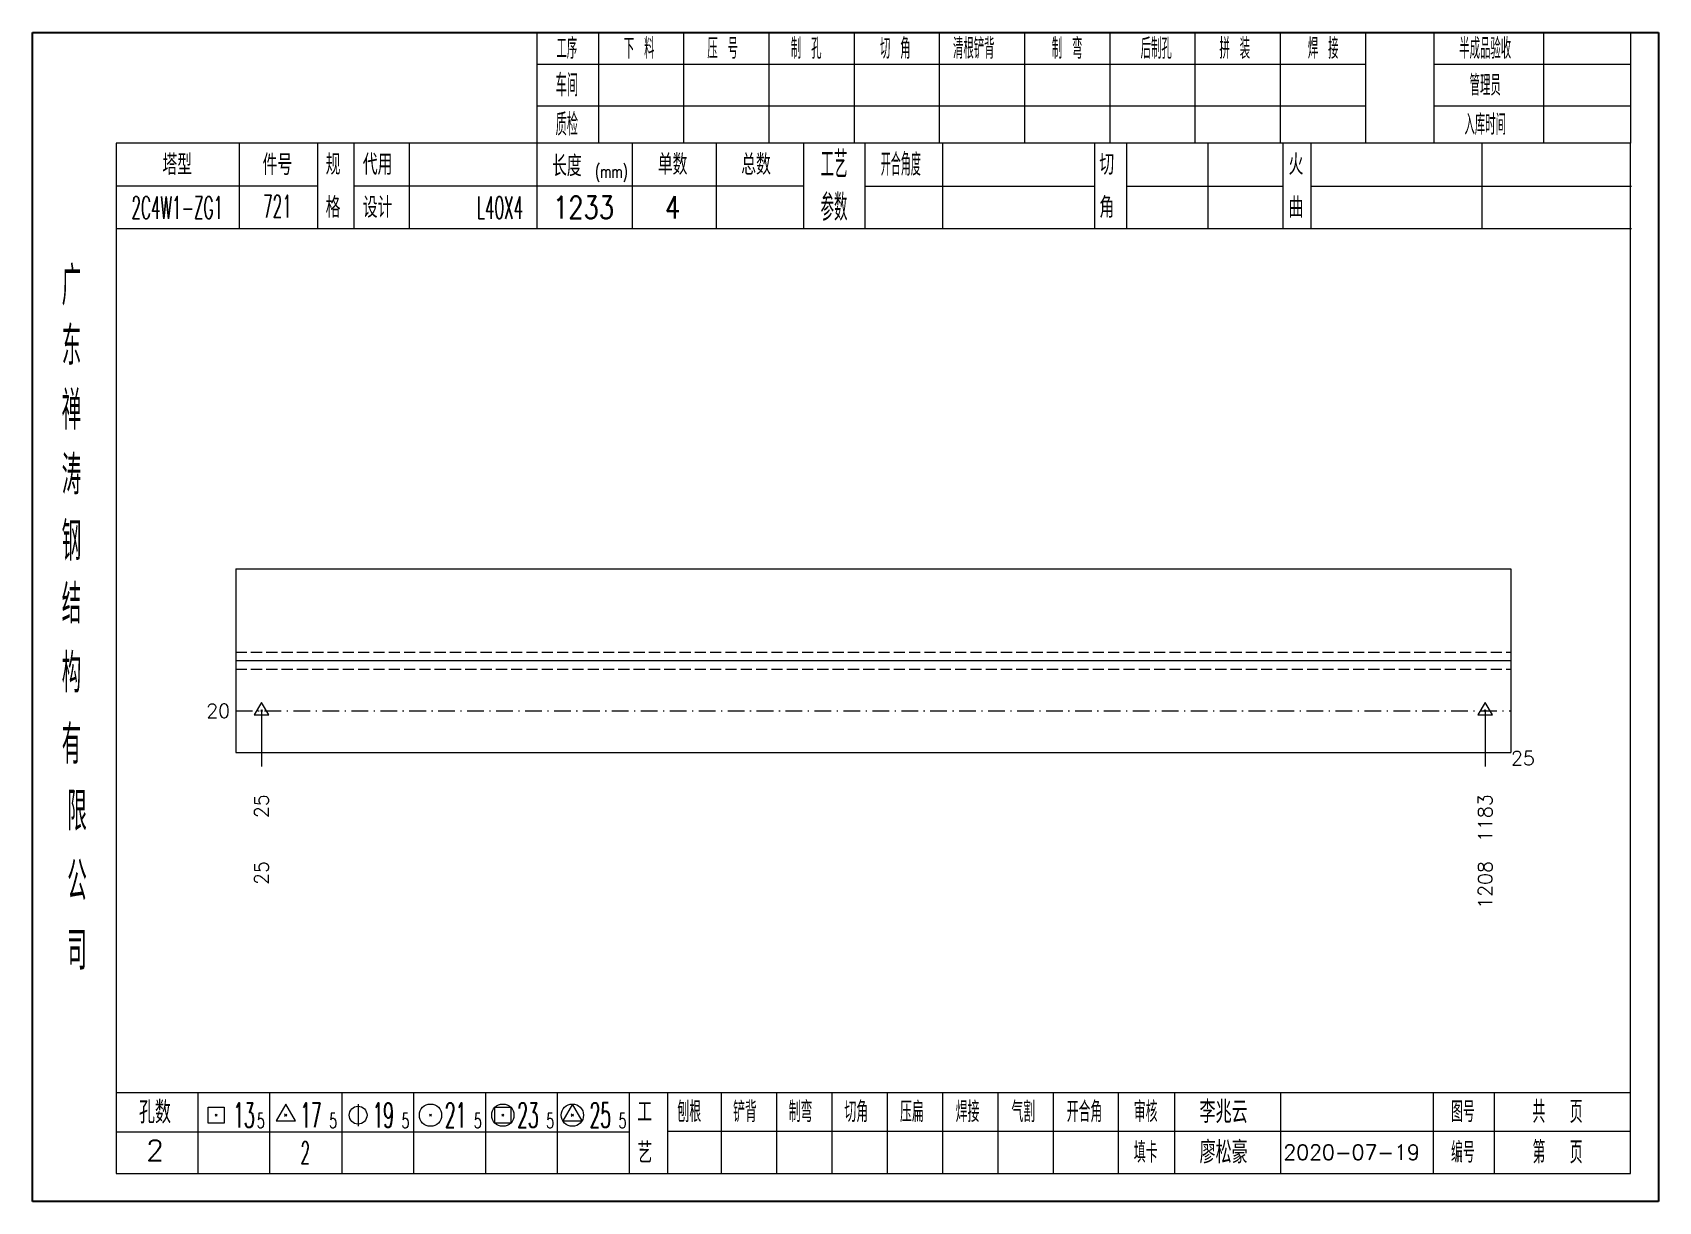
# Model space of a CAD drawing. Extents: x 154981 to 165753, y -86801 to -82885.
# Drawn here: x 162008.5 to 162300.6, y -83126.7 to -82916.7 of the extents above; entities that cross this region are included whole.
import ezdxf
from ezdxf.enums import TextEntityAlignment as Align

# ---------------------------------------------------------------- set-up
doc = ezdxf.new("R2010")
doc.units = 0
doc.header["$MEASUREMENT"] = 0
doc.linetypes.add('一点画线', pattern=[5.2, 3, -1, 0.2, -1])
doc.linetypes.add('虚线', pattern=[2.75, 2, -0.75])
doc.layers.get('0').update_dxf_attribs({"linetype": 'CONTINUOUS', "lineweight": 25})
for name, color, linetype, lineweight in [('1', 7, 'CONTINUOUS', 25), ('4', 7, 'CONTINUOUS', 25), ('5', 7, 'CONTINUOUS', 25)]:
    doc.layers.add(name, color=color, linetype=linetype, lineweight=lineweight)
doc.styles.get("Standard").update_dxf_attribs({"font": 'simplex.shx', "width": 0.7, "height": 3, "bigfont": 'gbhzfs.shx'})

msp = doc.modelspace()

# ---------------------------------------------------------------- texts
at = {"color": 7, "linetype": 'Continuous', "lineweight": 13}
msp.add_text('20', height=2.5, dxfattribs=at).set_placement((162043.95666, -83038.52383), align=Align.MIDDLE_RIGHT)
at = {"layer": '1', "color": 7, "linetype": 'Continuous', "lineweight": 13}
msp.add_text('25', height=2.5, dxfattribs=at).set_placement((162274.08666, -83047.02383), align=Align.MIDDLE_LEFT)
at = {"layer": '1', "color": 4, "linetype": 'Continuous', "lineweight": 9}
for s, p in [('25', (162049.60245, -83053.52383)), ('1183', (162269.44088, -83053.52383))]:
    msp.add_text(s, height=2.5, rotation=90, dxfattribs=at).set_placement(p, align=Align.MIDDLE_RIGHT)
at = {"layer": '1', "color": 7, "linetype": 'Continuous', "lineweight": 13}
for s, p in [('25', (162049.60245, -83065.52383)), ('1208', (162269.44088, -83065.52383))]:
    msp.add_text(s, height=2.5, rotation=90, dxfattribs=at).set_placement(p, align=Align.MIDDLE_RIGHT)
at = {"layer": '4', "color": 1, "linetype": 'Continuous', "lineweight": 25}
for s, height, width, p in [('工序', 3.7, 0.7, (162104.45666, -82919.56733)), ('下 料', 3.7, 0.7, (162117.45666, -82919.56733)), ('压 号', 3.7, 0.7, (162132.45666, -82919.56733)), ('制 孔', 3.7, 0.7, (162147.45666, -82919.56733)), ('切 角', 3.7, 0.7, (162163.45666, -82919.56733)), ('清根铲背 ', 3.7, 0.7, (162178.45666, -82919.56733)), (' 制 弯', 3.7, 0.7, (162193.45666, -82919.56733)), (' 后制孔', 3.7, 0.7, (162209.45666, -82919.56733)), ('拼 装', 3.7, 0.7, (162224.45666, -82919.56733)), (' 焊 接', 3.7, 0.7, (162239.45666, -82919.56733)), ('半成品验收', 3.7, 0.7, (162269.45666, -82919.56733)), ('车间', 4, 0.7, (162104.45666, -82926.16733)), ('管理员', 3.7, 0.7, (162269.45666, -82926.16733)), ('质检', 4, 0.7, (162104.45666, -82933.22733)), ('入库时间', 3.7, 0.7, (162269.45666, -82933.22733)), ('工艺', 4.8, 0.7, (162152.45666, -82940.40733)), ('开合角度', 4, 0.6, (162164.45666, -82940.40733)), ('(mm)', 2.24, 0.7, (162112.45666, -82941.66733)), ('2C4W1-ZG1', 4, 0.5, (162034.45666, -82948.14733)), ('721', 4, 0.5, (162052.45666, -82947.89733)), ('L40X4', 4, 0.5, (162092.45666, -82948.16733)), ('1233', 4, 0.8, (162107.45666, -82948.11733)), ('4', 4, 0.8, (162123.45666, -82948.11733)), ('参数', 4.8, 0.7, (162152.45666, -82948.11733)), ('广', 6.96, 0.7, (162015.45666, -82962.19733)), ('东', 6.96, 0.7, (162015.45666, -82972.98733)), ('禅', 6.96, 0.7, (162015.45666, -82984.57733)), ('涛', 6.96, 0.7, (162015.45666, -82996.17733)), ('钢', 6.96, 0.7, (162015.45666, -83008.06733)), ('结', 6.96, 0.7, (162015.45666, -83019.37733)), ('构', 6.96, 0.7, (162015.45666, -83031.75733)), ('有', 6.96, 0.7, (162015.45666, -83044.56733)), ('限', 6.96, 0.7, (162016.45666, -83056.56733)), ('公', 6.96, 0.7, (162016.45666, -83069.10733)), ('司', 6.96, 0.7, (162016.45666, -83081.58733)), ('13', 4.47, 0.5, (162046.45666, -83111.16733)), ('5', 2.68, 0.6, (162049.45666, -83112.16733)), ('17', 4.47, 0.5, (162058.45666, -83111.16733)), ('5', 2.68, 0.6, (162062.45666, -83112.16733)), ('19', 4.47, 0.5, (162071.45666, -83111.16733)), ('5', 2.68, 0.6, (162075.45666, -83112.16733)), ('21', 4.47, 0.5, (162084.45666, -83111.16733)), ('5', 2.68, 0.6, (162088.45666, -83112.16733)), ('23', 4.47, 0.5, (162097.45666, -83111.16733)), ('5', 2.68, 0.6, (162101.45666, -83112.16733)), ('25', 4.47, 0.5, (162110.45666, -83111.16733)), ('5', 2.68, 0.6, (162114.45666, -83112.16733)), ('刨根', 3.7, 0.8, (162126.45666, -83110.56733)), ('铲背', 3.7, 0.8, (162136.45666, -83110.56733)), ('制弯', 3.7, 0.8, (162146.45666, -83110.56733)), ('切角', 3.7, 0.8, (162156.45666, -83110.56733)), ('压扁', 3.7, 0.8, (162166.45666, -83110.56733)), ('焊接', 3.7, 0.8, (162176.45666, -83110.56733)), ('气割', 3.7, 0.8, (162186.45666, -83110.56733)), ('开合角', 3.7, 0.8, (162197.45666, -83110.56733)), ('审核', 3.7, 0.8, (162208.45666, -83110.56733)), ('图号', 3.7, 0.8, (162265.45666, -83110.56733)), ('共  页', 4, 0.8, (162282.45666, -83110.56733)), ('2', 4, 0.5, (162057.45666, -83117.91733)), ('填卡', 3.7, 0.8, (162208.45666, -83117.83733)), ('编号', 3.7, 0.8, (162265.45666, -83117.83733)), ('第  页', 4, 0.8, (162282.45666, -83117.83733))]:
    msp.add_text(s, height=height, dxfattribs=dict(at, width=width)).set_placement(p, align=Align.MIDDLE_CENTER)
for s, height, p in [('塔型', 3.7, (162034.45666, -82940.43733)), ('件号', 3.7, (162052.45666, -82940.43733)), ('规', 3.7, (162062.45666, -82940.40733)), ('代用', 3.7, (162070.45666, -82940.40733)), ('长度', 3.7, (162104.45666, -82940.66733)), ('单数', 3.7, (162123.45666, -82940.40733)), ('总数', 3.7, (162138.45666, -82940.40733)), ('切', 3.7, (162201.45666, -82940.40733)), ('火', 3.7, (162235.45666, -82940.40733)), ('格', 3.7, (162062.45666, -82948.11733)), ('设计', 3.7, (162070.45666, -82948.11733)), ('角', 3.7, (162201.45666, -82948.11733)), ('曲', 3.7, (162235.45666, -82948.11733)), ('孔数', 4, (162030.45666, -83110.64733)), ('工', 3.7, (162118.45666, -83110.56733)), ('李兆云', 4, (162222.45666, -83110.56733)), ('2', 3.7, (162030.45666, -83117.47733)), ('艺', 3.7, (162118.45666, -83117.91733)), ('廖松豪', 4, (162222.45666, -83117.83733)), ('2020-07-19', 2.7, (162245.45666, -83117.83733))]:
    msp.add_text(s, height=height, dxfattribs=at).set_placement(p, align=Align.MIDDLE_CENTER)

# ---------------------------------------------------------------- blocks, each defined once
blk = doc.blocks.new('孔17.5')
at = {"layer": '5', "color": 7, "linetype": 'Continuous', "lineweight": 13}
for p, q in [((0, 1), (-0.866, -0.5)), ((-0.1, -0.1), (0.1, 0.1)), ((0.1, -0.1), (-0.1, 0.1)), ((0.866, -0.5), (0, 1)), ((-0.866, -0.5), (0.866, -0.5))]:
    blk.add_line(p, q, dxfattribs=at)
blk = doc.blocks.new('CTJGK')
at = {"color": 6, "linetype": 'Continuous'}
for p, q in [((0, 209.97), (292.13, 209.97)), ((0, 0), (0, 209.97)), ((292.13, 209.97), (292.13, 0)), ((292.13, 0), (0, 0))]:
    blk.add_line(p, q, dxfattribs=at)

# ---------------------------------------------------------------- linework, layer by layer
at = {"color": 7, "linetype": 'Continuous', "lineweight": 18}
for p, q in [((162044.95666, -83013.02383), (162044.95666, -83046.02383)), ((162044.95666, -83013.02383), (162274.08666, -83013.02383)), ((162274.08666, -83013.02383), (162274.08666, -83046.02383)), ((162044.95666, -83029.52383), (162274.08666, -83029.52383))]:
    msp.add_line(p, q, dxfattribs=at)
at = {"color": 6, "linetype": '虚线', "lineweight": 18}
for p, q in [((162044.95666, -83028.02383), (162274.08666, -83028.02383)), ((162044.95666, -83031.02383), (162274.08666, -83031.02383))]:
    msp.add_line(p, q, dxfattribs=at)
at = {"color": 1, "linetype": '一点画线', "lineweight": 13}
msp.add_line((162044.95666, -83038.52383), (162274.08666, -83038.52383), dxfattribs=at)
at = {"color": 7, "linetype": 'Continuous', "lineweight": 13}
for p, q in [((162049.60245, -83038.52383), (162049.60245, -83048.52383)), ((162269.44088, -83038.52383), (162269.44088, -83048.52383))]:
    msp.add_line(p, q, dxfattribs=at)
at = {"layer": '1', "color": 7, "linetype": 'Continuous', "lineweight": 18}
msp.add_line((162044.95666, -83046.02383), (162274.08666, -83046.02383), dxfattribs=at)
at = {"layer": '4', "color": 1, "linetype": 'Continuous', "lineweight": 18}
for p, q in [((162008.45666, -82916.69733), (162008.45666, -83126.66733)), ((162300.58666, -82916.69733), (162008.45666, -82916.69733)), ((162099.08666, -82916.69733), (162099.08666, -82936.53733)), ((162110.11666, -82916.69733), (162110.11666, -82936.55733)), ((162125.42666, -82916.69733), (162125.42666, -82936.55733)), ((162140.74666, -82916.69733), (162140.74666, -82936.55733)), ((162156.05666, -82916.69733), (162156.05666, -82936.55733)), ((162171.36666, -82916.69733), (162171.36666, -82936.55733)), ((162186.67666, -82916.69733), (162186.67666, -82936.55733)), ((162201.99666, -82916.69733), (162201.99666, -82936.55733)), ((162217.30666, -82916.69733), (162217.30666, -82936.55733)), ((162232.61666, -82916.69733), (162232.61666, -82936.55733)), ((162247.92666, -82916.69733), (162247.92666, -82936.53733)), ((162247.92666, -82916.69733), (162247.92666, -82936.55733)), ((162260.20666, -82916.69733), (162260.20666, -82936.55733)), ((162279.95666, -82916.69733), (162279.95666, -82936.55733)), ((162295.53666, -82916.69733), (162295.53666, -82936.55733)), ((162300.58666, -82946.49733), (162300.58666, -82916.69733)), ((162247.92666, -82922.42733), (162099.08666, -82922.42733)), ((162295.53666, -82922.42733), (162260.20666, -82922.42733)), ((162247.92666, -82929.90733), (162099.08666, -82929.90733)), ((162295.53666, -82929.90733), (162260.20666, -82929.90733)), ((162023.46666, -82936.55733), (162023.46666, -83121.61733)), ((162295.53666, -82936.55733), (162023.46666, -82936.55733)), ((162045.58666, -82936.54733), (162045.58666, -82951.96733)), ((162059.73666, -82951.96733), (162059.73666, -82936.55733)), ((162066.23666, -82951.96733), (162066.23666, -82936.55733)), ((162076.10666, -82936.55733), (162076.10666, -82951.96733)), ((162099.08666, -82936.53733), (162099.08666, -82951.96733)), ((162116.20666, -82936.55733), (162116.20666, -82951.96733)), ((162131.25666, -82936.55733), (162131.25666, -82951.96733)), ((162146.95666, -82936.55733), (162146.95666, -82951.96733)), ((162158.01666, -82936.55733), (162158.01666, -82951.96733)), ((162171.96666, -82936.55733), (162171.96666, -82951.96733)), ((162199.26666, -82936.55733), (162199.26666, -82951.96733)), ((162205.02666, -82936.55733), (162205.02666, -82951.96733)), ((162219.64666, -82936.55733), (162219.64666, -82951.96733)), ((162233.10666, -82936.55733), (162233.10666, -82951.96733)), ((162238.09666, -82936.55733), (162238.09666, -82951.96733)), ((162268.83666, -82936.55733), (162268.83666, -82951.96733)), ((162295.53666, -83121.61733), (162295.53666, -82936.55733)), ((162059.73666, -82944.31733), (162023.46666, -82944.31733)), ((162146.95666, -82944.26733), (162066.23666, -82944.26733)), ((162158.01666, -82944.26733), (162199.26666, -82944.26733)), ((162205.02666, -82944.26733), (162233.10666, -82944.26733)), ((162238.09666, -82944.26733), (162295.71666, -82944.26733)), ((162300.58666, -83126.66733), (162300.58666, -82946.49733)), ((162295.71666, -82951.96733), (162023.46666, -82951.96733)), ((162023.46666, -83107.08733), (162295.53666, -83107.08733)), ((162038.15666, -83107.08733), (162038.15666, -83121.61733)), ((162051.08666, -83121.61733), (162051.08666, -83107.08733)), ((162064.01666, -83107.08733), (162064.01666, -83121.61733)), ((162076.93666, -83121.61733), (162076.93666, -83107.08733)), ((162089.86666, -83107.08733), (162089.86666, -83121.61733)), ((162102.79666, -83121.61733), (162102.79666, -83107.08733)), ((162115.71666, -83121.61733), (162115.71666, -83107.08733)), ((162122.58666, -83121.61733), (162122.58666, -83107.08733)), ((162132.24666, -83121.61733), (162132.24666, -83107.08733)), ((162142.18666, -83121.61733), (162142.18666, -83107.08733)), ((162152.12666, -83121.61733), (162152.12666, -83107.08733)), ((162162.07666, -83121.61733), (162162.07666, -83107.08733)), ((162172.01666, -83121.61733), (162172.01666, -83107.08733)), ((162181.95666, -83121.61733), (162181.95666, -83107.08733)), ((162191.90666, -83121.61733), (162191.90666, -83107.08733)), ((162203.54666, -83121.61733), (162203.54666, -83107.08733)), ((162213.69666, -83121.61733), (162213.69666, -83107.08733)), ((162232.75666, -83121.61733), (162232.75666, -83107.08733)), ((162260.13666, -83121.61733), (162260.13666, -83107.08733)), ((162271.09666, -83121.61733), (162271.09666, -83107.08733)), ((162115.71666, -83114.21733), (162023.46666, -83114.21733)), ((162122.54666, -83114.05733), (162295.53666, -83114.05733)), ((162023.46666, -83121.61733), (162295.53666, -83121.61733)), ((162008.45666, -83126.66733), (162300.58666, -83126.66733))]:
    msp.add_line(p, q, dxfattribs=at)
at = {"layer": '4', "color": 7, "linetype": 'Continuous', "lineweight": 13}
for p, q in [((162040.04266, -83112.58133), (162040.04266, -83109.75333)), ((162040.04266, -83109.75333), (162042.87066, -83109.75333)), ((162041.25666, -83111.36733), (162041.65666, -83110.96733)), ((162041.65666, -83111.36733), (162041.25666, -83110.96733)), ((162042.87066, -83109.75333), (162042.87066, -83112.58133)), ((162053.95666, -83109.16733), (162052.22466, -83112.16733)), ((162053.75666, -83111.36733), (162054.15666, -83110.96733)), ((162054.15666, -83111.36733), (162053.75666, -83110.96733)), ((162055.68866, -83112.16733), (162053.95666, -83109.16733)), ((162066.95666, -83109.16733), (162066.95666, -83113.16733)), ((162079.75666, -83111.36733), (162080.15666, -83110.96733)), ((162080.15666, -83111.36733), (162079.75666, -83110.96733)), ((162091.54266, -83112.58133), (162091.54266, -83109.75333)), ((162091.54266, -83109.75333), (162094.37066, -83109.75333)), ((162092.75666, -83111.36733), (162093.15666, -83110.96733)), ((162093.15666, -83111.36733), (162092.75666, -83110.96733)), ((162094.37066, -83109.75333), (162094.37066, -83112.58133)), ((162105.45666, -83109.16733), (162103.72466, -83112.16733)), ((162105.25666, -83111.36733), (162105.65666, -83110.96733)), ((162105.65666, -83111.36733), (162105.25666, -83110.96733)), ((162107.18866, -83112.16733), (162105.45666, -83109.16733)), ((162042.87066, -83112.58133), (162040.04266, -83112.58133)), ((162052.22466, -83112.16733), (162055.68866, -83112.16733)), ((162094.37066, -83112.58133), (162091.54266, -83112.58133)), ((162103.72466, -83112.16733), (162107.18866, -83112.16733))]:
    msp.add_line(p, q, dxfattribs=at)
for centre, radius in [((162066.95666, -83111.16733), 1.6), ((162079.95666, -83111.16733), 2), ((162092.95666, -83111.16733), 2), ((162105.45666, -83111.16733), 2)]:
    msp.add_circle(centre, radius, dxfattribs=at)

# ---------------------------------------------------------------- block references
at = {"color": 0, "linetype": 'Continuous'}
msp.add_blockref('CTJGK', (162008.45666, -83126.66733), dxfattribs=at)
at = {"layer": '1', "color": 4, "linetype": 'Continuous', "lineweight": 9, "xscale": 1.5, "yscale": 1.5, "zscale": 1.5}
for p in [(162049.60245, -83038.52383), (162269.44088, -83038.52383)]:
    msp.add_blockref('孔17.5', p, dxfattribs=at)

msp.set_redraw_order([(e.dxf.handle, doc.entitydb.next_handle()) for e in msp.query("TEXT MTEXT ATTDEF DIMENSION ARC_DIMENSION")])  # texts and dimensions are drawn at this point

doc.saveas('drawing.dxf')
